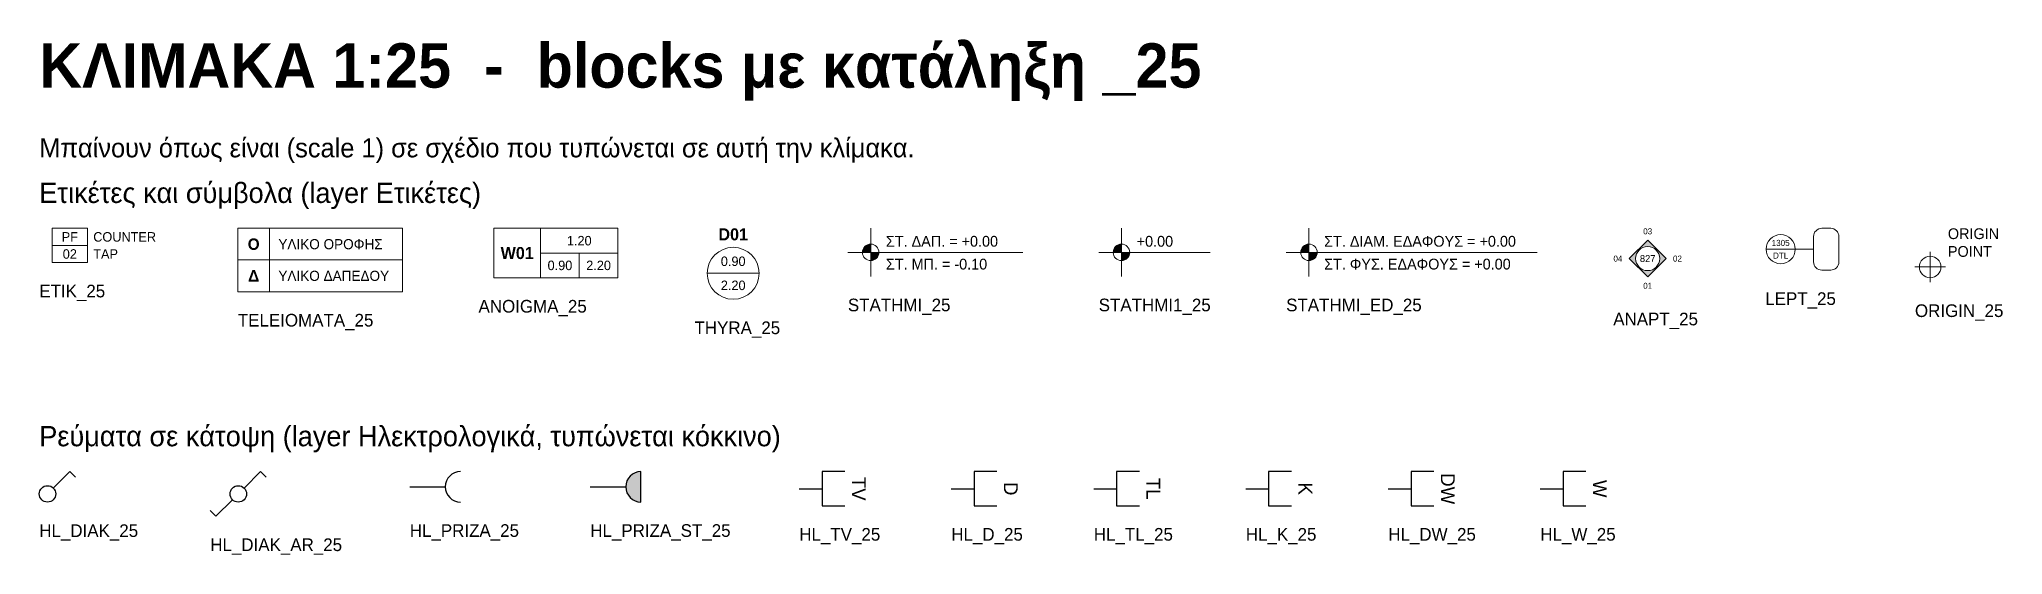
# Model space of a CAD drawing. Extents: x 0 to 269, y -106 to 0.
# Drawn here: x 23.1 to 30.85, y -2.02 to 0.02 of the extents above; entities that cross this region are included whole.
import ezdxf
from ezdxf.enums import TextEntityAlignment as Align

# ---------------------------------------------------------------- set-up
doc = ezdxf.new("R2010")
doc.units = 0
doc.layers.add('KIT-Οδηγίες', color=140, linetype='Continuous', plot=False)
doc.layers.add('Ετικέτες', color=61, linetype='Continuous', lineweight=18)
doc.layers.add('Ηλεκτρολογικά', color=1, linetype='Continuous', lineweight=25)
doc.styles.add('KIT', font='Commissioner-Regular.ttf')
doc.styles.add('KIT-B', font='Commissioner-Bold.ttf')

msp = doc.modelspace()

# ---------------------------------------------------------------- texts
at = {"layer": 'KIT-Οδηγίες'}
for s, height, style, p in [('ΚΛΙΜΑΚΑ 1:25  -  blocks με κατάληξη _25', 0.175, 'KIT-B', (23.1, -0.175)), ('Μπαίνουν όπως είναι (scale 1) σε σχέδιο που τυπώνεται σε αυτή την κλίμακα.', 0.075, 'KIT', (23.1, -0.45)), ('Ετικέτες και σύμβολα (layer Ετικέτες)', 0.08, 'KIT', (23.1, -0.63)), ('ETIK_25', 0.05, 'KIT', (23.1, -1.0025)), ('STATHMI_25', 0.05, 'KIT', (26.2918, -1.0575)), ('STATHMI1_25', 0.05, 'KIT', (27.2818, -1.0575)), ('STATHMI_ED_25', 0.05, 'KIT', (28.0218, -1.0575)), ('LEPT_25', 0.05, 'KIT', (29.9129, -1.0325)), ('TELEIOMATA_25', 0.05, 'KIT', (23.8838, -1.1175)), ('ANOIGMA_25', 0.05, 'KIT', (24.8338, -1.0625)), ('ANAPT_25', 0.05, 'KIT', (29.3129, -1.1129)), ('ORIGIN_25', 0.05, 'KIT', (30.5038, -1.08)), ('THYRA_25', 0.05, 'KIT', (25.6864, -1.1475)), ('Ρεύματα σε κάτοψη (layer Ηλεκτρολογικά, τυπώνεται κόκκινο)', 0.08, 'KIT', (23.1, -1.59)), ('HL_DIAK_25', 0.05, 'KIT', (23.1, -1.948)), ('HL_PRIZA_25', 0.05, 'KIT', (24.5625, -1.9475)), ('HL_PRIZA_ST_25', 0.05, 'KIT', (25.275, -1.9475)), ('HL_TV_25', 0.05, 'KIT', (26.1, -1.9625)), ('HL_D_25', 0.05, 'KIT', (26.7, -1.9625)), ('HL_TL_25', 0.05, 'KIT', (27.2625, -1.9625)), ('HL_K_25', 0.05, 'KIT', (27.8625, -1.9625)), ('HL_DW_25', 0.05, 'KIT', (28.425, -1.9625)), ('HL_W_25', 0.05, 'KIT', (29.025, -1.9625)), ('HL_DIAK_AR_25', 0.05, 'KIT', (23.775, -2.0035))]:
    msp.add_text(s, height=height, dxfattribs=dict(at, style=style)).set_placement(p)

# ---------------------------------------------------------------- blocks, each defined once
blk = doc.blocks.new('HL_DIAK_25')
for p, q in [((0.023, 0.023), (0.088, 0.088)), ((0.088, 0.088), (0.1105, 0.0655))]:
    blk.add_line(p, q)
blk.add_circle((0, 0), 0.0325)
blk = doc.blocks.new('HL_DIAK_AR_25')
for p, q in [((0.023, 0.023), (0.088, 0.088)), ((0.088, 0.088), (0.1105, 0.0655)), ((-0.088, -0.088), (-0.1105, -0.0655)), ((-0.023, -0.023), (-0.088, -0.088))]:
    blk.add_line(p, q)
blk.add_circle((0, 0), 0.0325)
blk = doc.blocks.new('HL_PRIZA_25')
blk.add_line((0, 0), (0.14, 0))
blk.add_arc((0.2, 0), 0.06, 90, 270)
blk = doc.blocks.new('HL_PRIZA_ST_25')
blk.add_hatch(color=256).paths.add_polyline_path([(0.2, 0), (0.2, 0.06, 1), (0.2, -0.06)])
for p, q in [((0, 0), (0.14, 0)), ((0.2, -0.06), (0.2, 0.06))]:
    blk.add_line(p, q)
blk.add_arc((0.2, 0), 0.06, 90, 270)
blk = doc.blocks.new('HL_TV_25')
blk.add_line((0, 0), (0.09, 0))
blk.add_lwpolyline([(0.18, 0.0675), (0.09, 0.0675), (0.09, -0.0675), (0.18, -0.0675)])
at = {"style": 'KIT'}
blk.add_text('TV', height=0.055, rotation=-90, dxfattribs=at).set_placement((0.235, 0), align=Align.MIDDLE_CENTER)
blk = doc.blocks.new('HL_D_25')
blk.add_line((0, 0), (0.09, 0))
blk.add_lwpolyline([(0.18, 0.0675), (0.09, 0.0675), (0.09, -0.0675), (0.18, -0.0675)])
at = {"style": 'KIT'}
blk.add_text('D', height=0.055, rotation=-90, dxfattribs=at).set_placement((0.235, 0), align=Align.MIDDLE_CENTER)
blk = doc.blocks.new('HL_TL_25')
blk.add_line((0, 0), (0.09, 0))
blk.add_lwpolyline([(0.18, 0.0675), (0.09, 0.0675), (0.09, -0.0675), (0.18, -0.0675)])
at = {"style": 'KIT'}
blk.add_text('TL', height=0.055, rotation=-90, dxfattribs=at).set_placement((0.235, 0), align=Align.MIDDLE_CENTER)
blk = doc.blocks.new('HL_K_25')
blk.add_line((0, 0), (0.09, 0))
blk.add_lwpolyline([(0.18, 0.0675), (0.09, 0.0675), (0.09, -0.0675), (0.18, -0.0675)])
at = {"style": 'KIT'}
blk.add_text('K', height=0.055, rotation=-90, dxfattribs=at).set_placement((0.235, 0), align=Align.MIDDLE_CENTER)
blk = doc.blocks.new('HL_DW_25')
blk.add_line((0, 0), (0.09, 0))
blk.add_lwpolyline([(0.18, 0.0675), (0.09, 0.0675), (0.09, -0.0675), (0.18, -0.0675)])
at = {"style": 'KIT'}
blk.add_text('DW', height=0.055, rotation=-90, dxfattribs=at).set_placement((0.235, 0), align=Align.MIDDLE_CENTER)
blk = doc.blocks.new('HL_W_25')
blk.add_line((0, 0), (0.09, 0))
blk.add_lwpolyline([(0.18, 0.0675), (0.09, 0.0675), (0.09, -0.0675), (0.18, -0.0675)])
at = {"style": 'KIT'}
blk.add_text('W', height=0.055, rotation=-90, dxfattribs=at).set_placement((0.235, 0), align=Align.MIDDLE_CENTER)
blk = doc.blocks.new('ETIK_25')
blk.add_line((0, 0.0675), (0.14, 0.0675))
blk.add_lwpolyline([(0, 0), (0.14, 0), (0.14, 0.135), (0, 0.135)], close=True)
at = {"style": 'KIT'}
for tag, p in [('ΚΩΔΙΚΟΣ', (0.07, 0.10125)), ('ΑΡΙΘΜΟΣ', (0.07, 0.03375))]:
    blk.add_attdef(tag, text='', height=0.0375, dxfattribs=at).set_placement(p, align=Align.MIDDLE_CENTER)
for tag, p in [('ΚΕΙΜΕΝΟ1', (0.1625, 0.0825)), ('ΚΕΙΜΕΝΟ2', (0.1625, 0.015))]:
    blk.add_attdef(tag, p, '', height=0.0375, dxfattribs=at)
blk = doc.blocks.new('TELEIOMATA_25')
for p, q in [((0.125, 0), (0.125, 0.25)), ((0, 0.125), (0.65, 0.125))]:
    blk.add_line(p, q)
blk.add_lwpolyline([(0, 0), (0.65, 0), (0.65, 0.25), (0, 0.25)], close=True)
at = {"style": 'KIT-B'}
for s, p in [('Ο', (0.0625, 0.1875)), ('Δ', (0.0625, 0.0625))]:
    blk.add_text(s, height=0.045, dxfattribs=at).set_placement(p, align=Align.MIDDLE_CENTER)
at = {"style": 'KIT'}
for tag, p in [('ΟΡΟΦΗ', (0.16, 0.1875)), ('ΔΑΠΕΔΟ', (0.16, 0.0625))]:
    blk.add_attdef(tag, text='', height=0.04, dxfattribs=at).set_placement(p, align=Align.MIDDLE_LEFT)
blk = doc.blocks.new('ANOIGMA_25')
for p, q in [((0.185, 0), (0.185, 0.195)), ((0.185, 0.0975), (0.49, 0.0975)), ((0.3375, 0), (0.3375, 0.0975))]:
    blk.add_line(p, q)
blk.add_lwpolyline([(0, 0), (0.49, 0), (0.49, 0.195), (0, 0.195)], close=True)
for tag, height, style, p in [('ΠΛΑΤΟΣ', 0.0375, 'KIT', (0.3375, 0.14625)), ('ΑΡΙΘΜΟΣ', 0.0475, 'KIT-B', (0.0925, 0.0975)), ('ΠΟΔΙΑ', 0.0375, 'KIT', (0.26125, 0.04875)), ('ΠΡΕΚΙ', 0.0375, 'KIT', (0.41375, 0.04875))]:
    blk.add_attdef(tag, text='', height=height, dxfattribs=dict(style=style)).set_placement(p, align=Align.MIDDLE_CENTER)
blk = doc.blocks.new('THYRA_25')
blk.add_line((-0.1025, 0), (0.1025, 0))
blk.add_circle((0, 0), 0.1025)
at = {"style": 'KIT-B'}
blk.add_attdef('ΑΡΙΘΜΟΣ', text='', height=0.0475, dxfattribs=at).set_placement((0, 0.13), align=Align.CENTER)
at = {"style": 'KIT'}
for tag, p in [('ΠΛΑΤΟΣ', (0, 0.0475)), ('ΠΡΕΚΙ', (0, -0.0475))]:
    blk.add_attdef(tag, text='', height=0.0375, dxfattribs=at).set_placement(p, align=Align.MIDDLE_CENTER)
blk = doc.blocks.new('STATHMI_25')
for points in [[(0, 0), (0, 0.0325, 0.414214), (-0.0325, 0)], [(0, 0), (0, -0.0325, 0.414214), (0.0325, 0)]]:
    blk.add_hatch(color=256).paths.add_polyline_path(points)
for p, q in [((0, -0.095), (0, 0.095)), ((-0.09, 0), (0.6, 0))]:
    blk.add_line(p, q)
blk.add_circle((0, 0), 0.0325)
at = {"style": 'KIT'}
for tag, p in [('ΔΑΠΕΔΟ', (0.06, 0.0225)), ('ΜΠΕΤΟΝ', (0.06, -0.0675))]:
    blk.add_attdef(tag, p, '', height=0.0425, dxfattribs=at)
blk = doc.blocks.new('STATHMI1_25')
for points in [[(0, 0), (0, 0.0325, 0.414214), (-0.0325, 0)], [(0, 0), (0, -0.0325, 0.414214), (0.0325, 0)]]:
    blk.add_hatch(color=256).paths.add_polyline_path(points)
for p, q in [((0, -0.095), (0, 0.095)), ((-0.09, 0), (0.35, 0))]:
    blk.add_line(p, q)
blk.add_circle((0, 0), 0.0325)
at = {"style": 'KIT'}
blk.add_attdef('ΣΤΑΘΜΗ', (0.06, 0.0225), '', height=0.0425, dxfattribs=at)
blk = doc.blocks.new('STATHMI_ED_25')
for points in [[(0, 0), (0, 0.0325, 0.414214), (-0.0325, 0)], [(0, 0), (0, -0.0325, 0.414214), (0.0325, 0)]]:
    blk.add_hatch(color=256).paths.add_polyline_path(points)
for p, q in [((0, -0.095), (0, 0.095)), ((-0.09, 0), (0.9011, 0))]:
    blk.add_line(p, q)
blk.add_circle((0, 0), 0.0325)
at = {"style": 'KIT'}
for tag, p in [('ΔΙΑΜΟΡΦΩΜΕΝΟ', (0.06, 0.0225)), ('ΦΥΣΙΚΟ', (0.06, -0.0675))]:
    blk.add_attdef(tag, p, '', height=0.0425, dxfattribs=at)
blk = doc.blocks.new('ANAPT_25')
h = blk.add_hatch(color=256)
h.paths.add_polyline_path([(0.0725, 0), (0, 0.0725), (-0.0725, 0), (0, -0.0725)])
h.paths.add_polyline_path([(-0.0475, 0, 1), (0.0475, 0, 1)], flags=16)
blk.add_lwpolyline([(0.0725, 0), (0, 0.0725), (-0.0725, 0), (0, -0.0725)], close=True)
blk.add_circle((0, 0), 0.0475)
at = {"style": 'KIT'}
for s, p in [('03', (0, 0.1075)), ('04', (-0.1175, 0)), ('02', (0.1175, 0)), ('01', (0, -0.1075))]:
    blk.add_text(s, height=0.02375, dxfattribs=at).set_placement(p, align=Align.MIDDLE_CENTER)
blk.add_attdef('ΣΧΕΔΙΟ', text='', height=0.0275, dxfattribs=at).set_placement((0, 0), align=Align.MIDDLE_CENTER)
blk = doc.blocks.new('LEPT_25')
for p, q in [((-0.0575, 0), (0.0575, 0)), ((0.0575, 0), (0.13, 0))]:
    blk.add_line(p, q)
blk.add_lwpolyline([(0.1625, -0.0825), (0.1975, -0.0825, 0.414214), (0.23, -0.05), (0.23, 0.05, 0.414214), (0.1975, 0.0825), (0.1625, 0.0825, 0.414214), (0.13, 0.05), (0.13, -0.05, 0.414214)], format="xyb", close=True)
blk.add_circle((0, 0), 0.0575)
at = {"style": 'KIT'}
blk.add_text('DTL', height=0.02375, dxfattribs=at).set_placement((0, -0.025), align=Align.MIDDLE_CENTER)
blk.add_attdef('ΣΧΕΔΙΟ', text='', height=0.0238, dxfattribs=at).set_placement((0, 0.025), align=Align.MIDDLE_CENTER)
blk = doc.blocks.new('ORIGIN_25')
at = {"color": 1}
for p, q in [((-0.06, 0), (0.06, 0)), ((0, -0.06), (0, 0.06))]:
    blk.add_line(p, q, dxfattribs=at)
blk.add_circle((0, 0), 0.0425, dxfattribs=at)
at = {"color": 1, "style": 'KIT'}
for s, p in [('ORIGIN', (0.07, 0.11)), ('POINT', (0.07, 0.04))]:
    blk.add_text(s, height=0.0425, dxfattribs=at).set_placement(p)

# ---------------------------------------------------------------- block references
at = {"layer": 'Ετικέτες'}
for name, p, values in [('ETIK_25', (23.1506, -0.865), {'ΚΩΔΙΚΟΣ': 'PF', 'ΑΡΙΘΜΟΣ': '02', 'ΚΕΙΜΕΝΟ1': 'COUNTER', 'ΚΕΙΜΕΝΟ2': 'TAP'}), ('TELEIOMATA_25', (23.8838, -0.98), {'ΟΡΟΦΗ': 'ΥΛΙΚΟ ΟΡΟΦΗΣ', 'ΔΑΠΕΔΟ': 'ΥΛΙΚΟ ΔΑΠΕΔΟΥ'}), ('ANOIGMA_25', (24.894, -0.925), {'ΑΡΙΘΜΟΣ': 'W01', 'ΠΛΑΤΟΣ': '1.20', 'ΠΟΔΙΑ': '0.90', 'ΠΡΕΚΙ': '2.20'}), ('THYRA_25', (25.8391, -0.9075), {'ΑΡΙΘΜΟΣ': 'D01', 'ΠΛΑΤΟΣ': '0.90', 'ΠΡΕΚΙ': '2.20'}), ('STATHMI_25', (26.3818, -0.825), {'ΔΑΠΕΔΟ': 'ΣΤ. ΔΑΠ. = +0.00', 'ΜΠΕΤΟΝ': 'ΣΤ. ΜΠ. = -0.10'}), ('STATHMI1_25', (27.3718, -0.825), {'ΣΤΑΘΜΗ': '+0.00'}), ('STATHMI_ED_25', (28.1118, -0.825), {'ΔΙΑΜΟΡΦΩΜΕΝΟ': 'ΣΤ. ΔΙΑΜ. ΕΔΑΦΟΥΣ = +0.00', 'ΦΥΣΙΚΟ': 'ΣΤ. ΦΥΣ. ΕΔΑΦΟΥΣ = +0.00'}), ('ANAPT_25', (29.4488, -0.8494), {'ΣΧΕΔΙΟ': '827'}), ('LEPT_25', (29.9738, -0.8125), {'ΣΧΕΔΙΟ': '1305'})]:
    msp.add_blockref(name, p, dxfattribs=at).add_auto_attribs(values)
msp.add_blockref('ORIGIN_25', (30.5638, -0.8825), dxfattribs=at)
at = {"layer": 'Ηλεκτρολογικά'}
for name, p in [('HL_DIAK_25', (23.1325, -1.778)), ('HL_DIAK_AR_25', (23.8855, -1.778)), ('HL_PRIZA_25', (24.5625, -1.75)), ('HL_PRIZA_ST_25', (25.275, -1.75)), ('HL_TV_25', (26.1, -1.7575)), ('HL_D_25', (26.7, -1.7575)), ('HL_TL_25', (27.2625, -1.7575)), ('HL_K_25', (27.8625, -1.7575)), ('HL_DW_25', (28.425, -1.7575)), ('HL_W_25', (29.025, -1.7575))]:
    msp.add_blockref(name, p, dxfattribs=at)

msp.set_redraw_order([(e.dxf.handle, doc.entitydb.next_handle()) for e in msp.query("TEXT MTEXT ATTDEF DIMENSION ARC_DIMENSION")])  # texts and dimensions are drawn at this point

doc.saveas('drawing.dxf')
